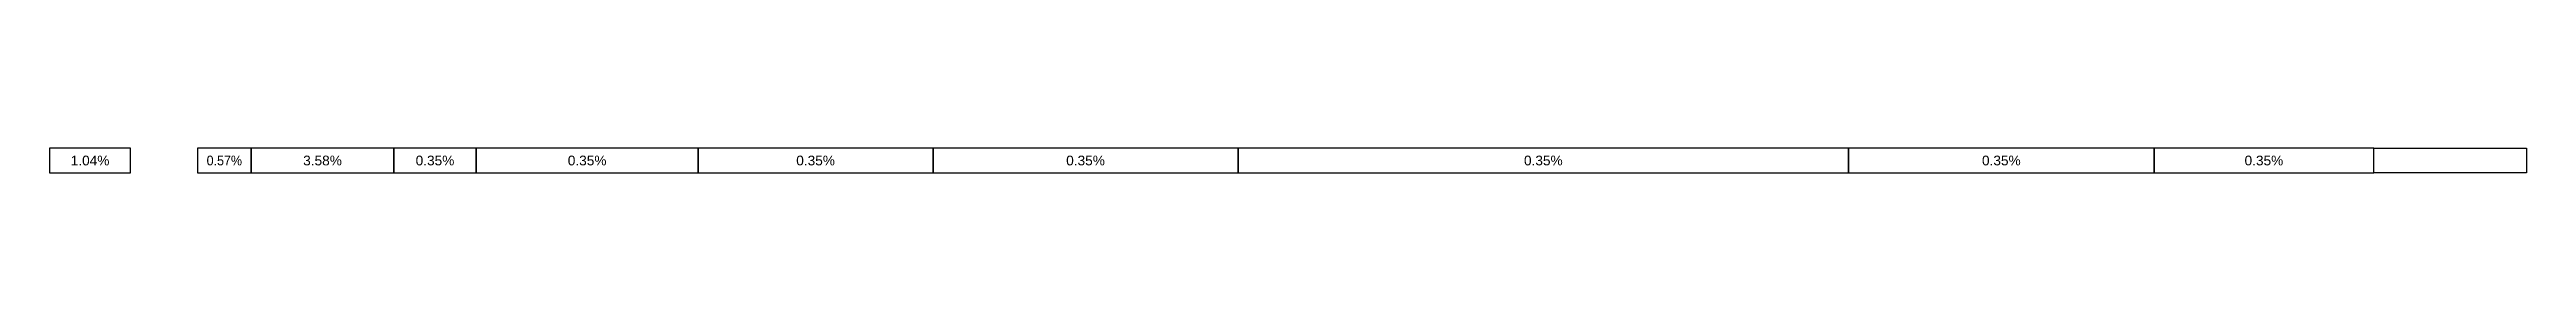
# Model space of a CAD drawing. Extents: x -160 to 364724, y -100 to 7353297.
# Drawn here: x 360361.7 to 360767.2, y 7349706.4 to 7349710.4 of the extents above; entities that cross this region are included whole.
import ezdxf
from ezdxf.enums import TextEntityAlignment as Align

# ---------------------------------------------------------------- set-up
doc = ezdxf.new("R2010")
doc.units = 0
doc.header["$LTSCALE"] = 5
doc.layers.add('PS_PERFIL_COTA_LIN', color=7, linetype='Continuous')
doc.layers.add('PS_PERFIL_COTA_TXT', color=5, linetype='Continuous')
doc.styles.get("Standard").update_dxf_attribs({"font": 'arial.ttf'})

msp = doc.modelspace()

# ---------------------------------------------------------------- texts
at = {"layer": 'PS_PERFIL_COTA_TXT'}
for s, p in [('1.04%', (360368.311, 7349708.443)), ('3.58%', (360406.367, 7349708.443)), ('0.35%', (360424.782, 7349708.443)), ('0.35%', (360449.687, 7349708.443)), ('0.35%', (360487.09, 7349708.443)), ('0.35%', (360531.28, 7349708.443)), ('0.35%', (360606.228, 7349708.443)), ('0.35%', (360681.209, 7349708.443)), ('0.35%', (360724.199, 7349708.443))]:
    msp.add_text(s, height=1.6, dxfattribs=at).set_placement(p, align=Align.MIDDLE_CENTER)
at = {"layer": 'PS_PERFIL_COTA_TXT', "width": 0.914673}
msp.add_text('0.57%', height=1.6, dxfattribs=at).set_placement((360390.29, 7349708.443), align=Align.MIDDLE_CENTER)

# ---------------------------------------------------------------- linework, layer by layer
at = {"layer": 'PS_PERFIL_COTA_LIN', "linetype": 'Continuous'}
for points in [[(360361.675, 7349710.443), (360361.675, 7349706.443), (360374.946, 7349706.443), (360374.946, 7349710.443)], [(360385.9, 7349710.443), (360385.9, 7349706.443), (360394.681, 7349706.443), (360394.681, 7349710.443)], [(360394.681, 7349710.443), (360394.681, 7349706.443), (360418.054, 7349706.443), (360418.054, 7349710.443)], [(360418.054, 7349710.443), (360418.054, 7349706.443), (360431.509, 7349706.443), (360431.509, 7349710.443)], [(360431.509, 7349710.443), (360431.509, 7349706.443), (360467.866, 7349706.443), (360467.866, 7349710.443)], [(360467.866, 7349710.443), (360467.866, 7349706.443), (360506.314, 7349706.443), (360506.314, 7349710.443)], [(360506.314, 7349710.443), (360506.314, 7349706.443), (360556.246, 7349706.443), (360556.246, 7349710.443)], [(360556.246, 7349710.443), (360556.246, 7349706.443), (360656.209, 7349706.443), (360656.209, 7349710.443)], [(360656.209, 7349710.443), (360656.209, 7349706.443), (360706.208, 7349706.443), (360706.208, 7349710.443)], [(360706.208, 7349710.443), (360706.208, 7349706.443), (360742.19, 7349706.443), (360742.19, 7349710.443)], [(360767.18, 7349710.443), (360767.18, 7349706.443), (360742.19, 7349706.443), (360742.19, 7349710.443)]]:
    msp.add_lwpolyline(points, close=True, dxfattribs=at)

msp.set_redraw_order([(e.dxf.handle, doc.entitydb.next_handle()) for e in msp.query("TEXT MTEXT ATTDEF DIMENSION ARC_DIMENSION")])  # texts and dimensions are drawn at this point

doc.saveas('drawing.dxf')
